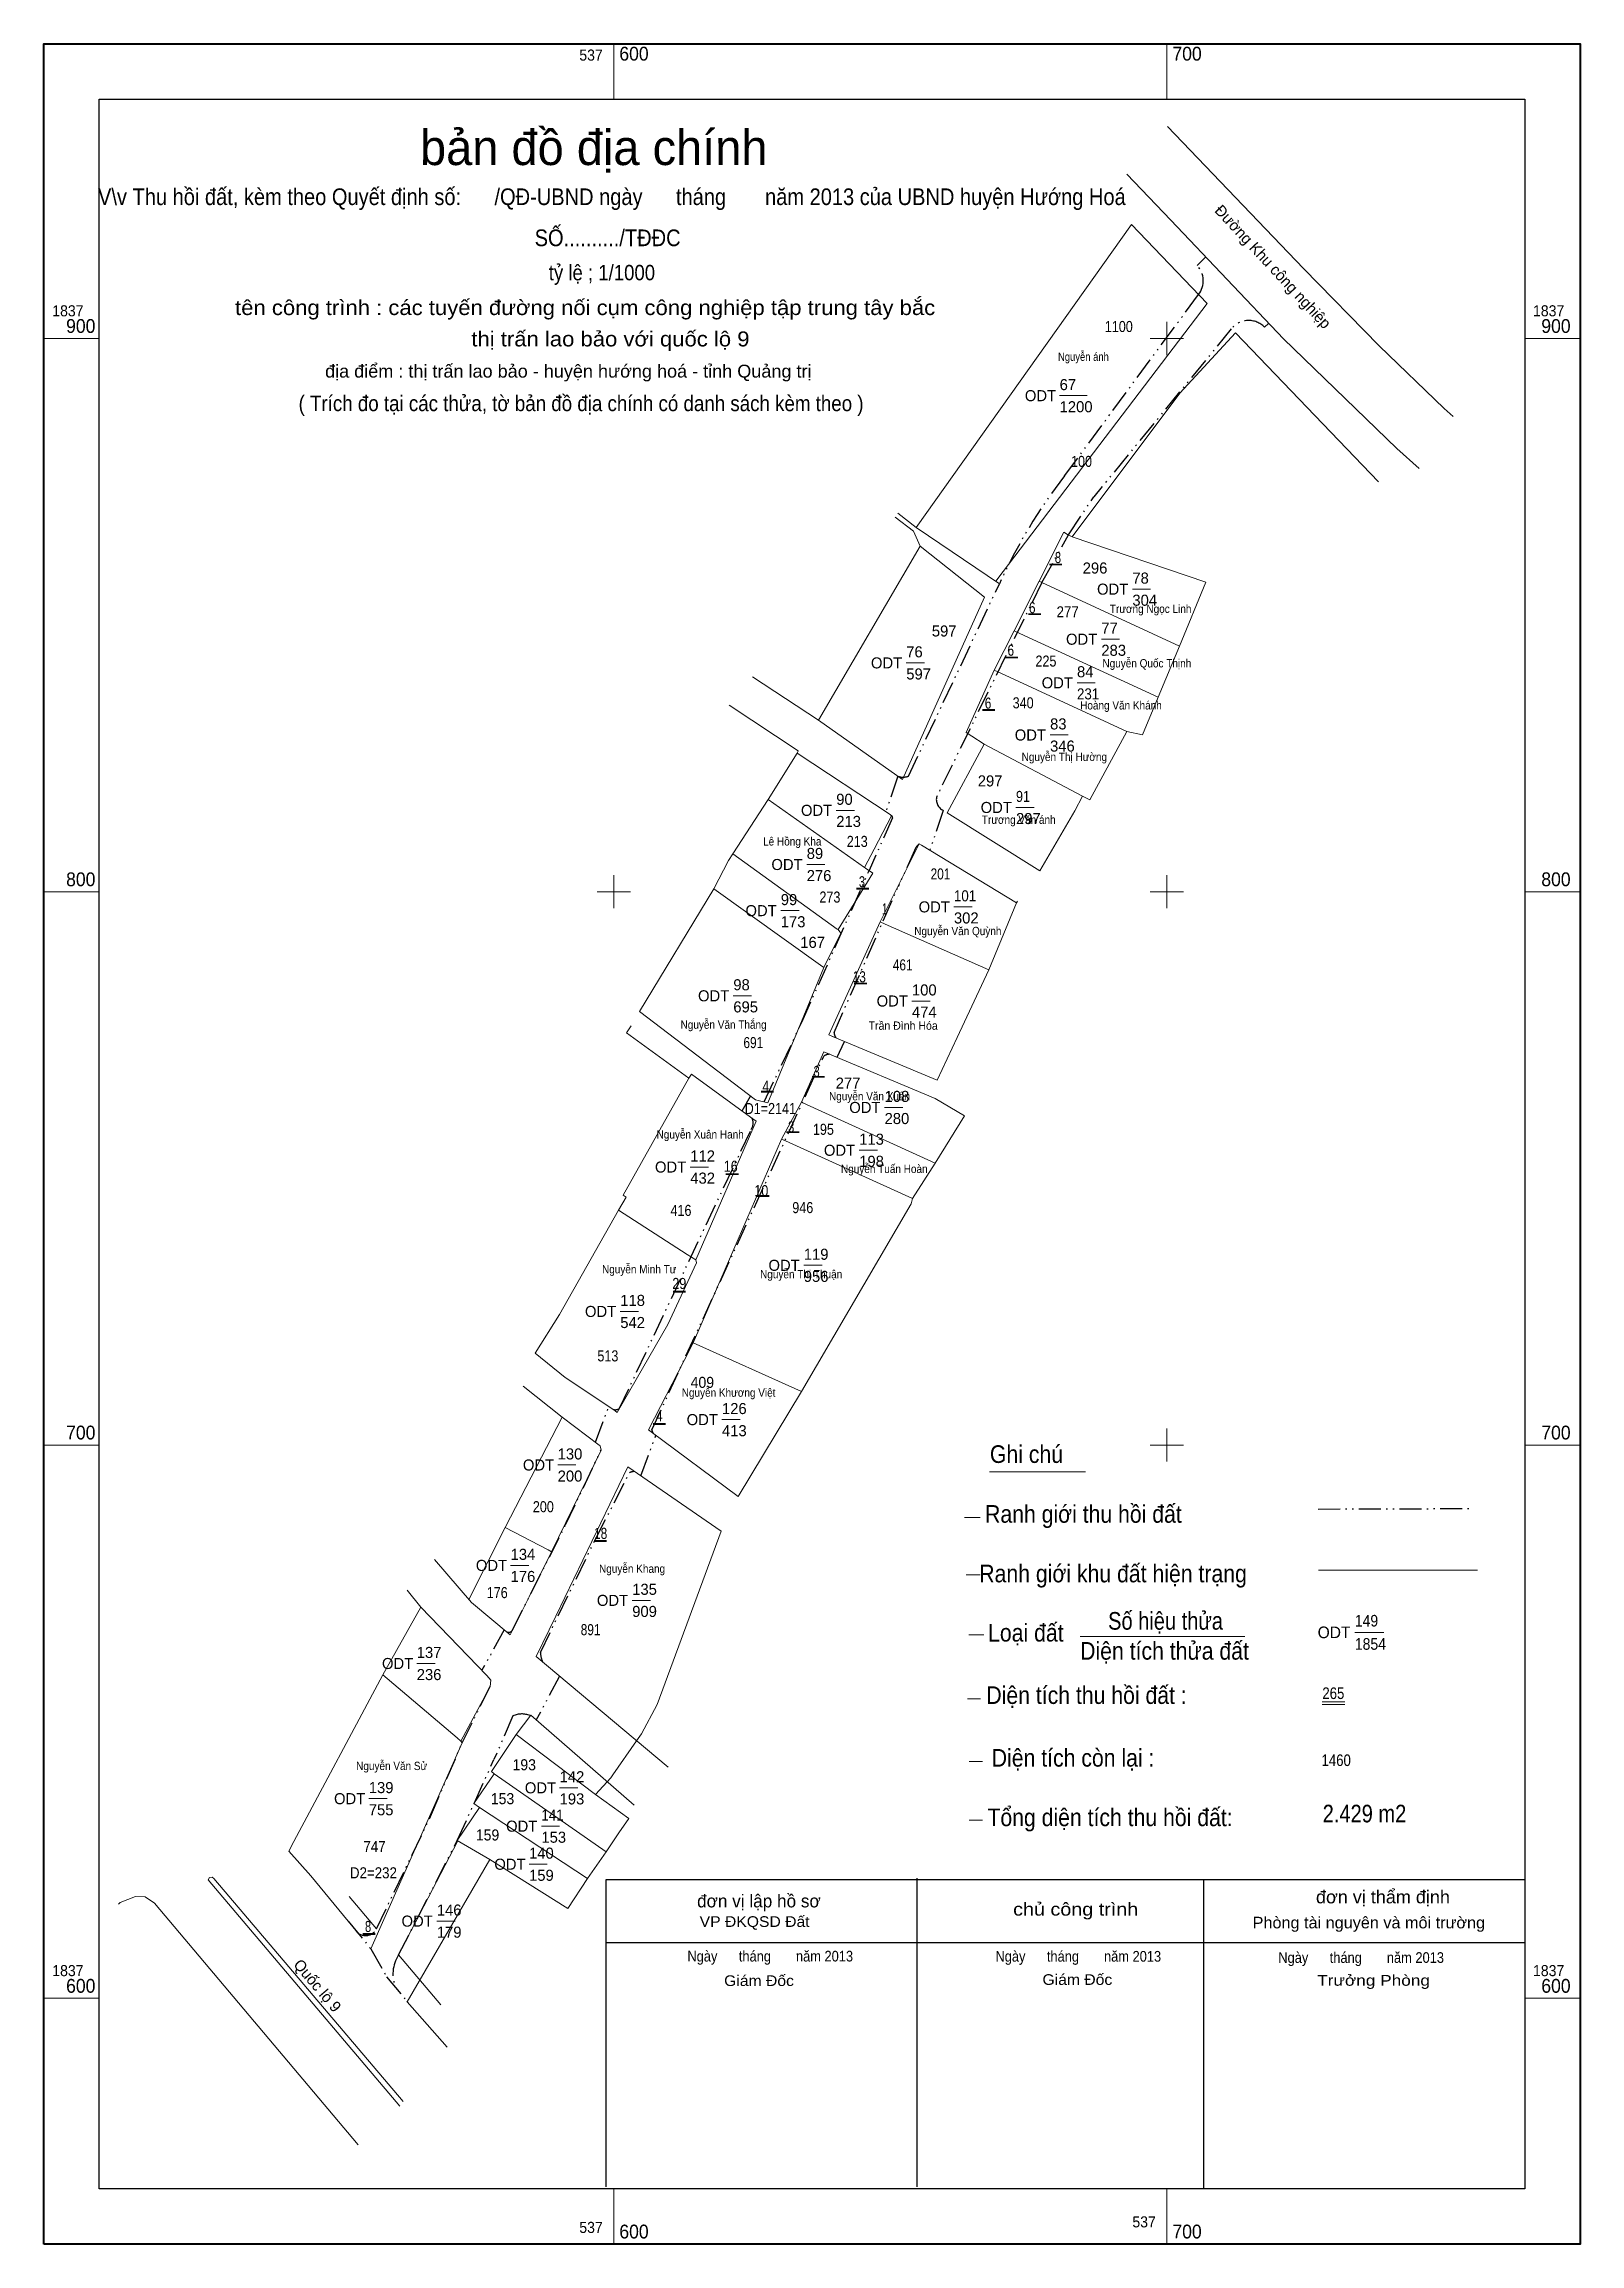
# Model space of a CAD drawing. Header units: metres. Extents: x 537059 to 537775, y 1837547 to 1837953.
# Drawn here: x 537497 to 537774.7, y 1837555.6 to 1837953.2 of the extents above; entities that cross this region are included whole.
import ezdxf
from ezdxf.enums import TextEntityAlignment as Align

# ---------------------------------------------------------------- set-up
doc = ezdxf.new("R2010")
doc.units = ezdxf.units.M
doc.header["$LTSCALE"] = 0.8
doc.linetypes.add('DASH_DOUBLE_DOT', pattern=[9.2, 5, -1.2, 0.3, -1.2, 0.3, -1.2])
for name, color, linetype, lineweight in [('1', 7, 'Continuous', 13), ('10', 7, 'DASH_DOUBLE_DOT', 25), ('22', 7, 'Continuous', 13), ('51', 7, 'Continuous', 13), ('61', 7, 'Continuous', 13), ('63', 7, 'Continuous', 13)]:
    doc.layers.add(name, color=color, linetype=linetype, lineweight=lineweight)
doc.layers.add('53', color=7, linetype='Continuous')
doc.layers.add('8', color=7, linetype='Continuous')

msp = doc.modelspace()

# ---------------------------------------------------------------- texts
at = {"layer": '10', "width": 0.85}
msp.add_text('176', height=2, dxfattribs=at).set_placement((537578.92, 1837672.32), align=Align.CENTER)
at = {"layer": '22'}
for s, height, p in [('bản đồ địa chính ', 6.354, (537597.555, 1837931.34)), ('đơn vị lập hồ sơ', 2.32, (537626.235, 1837616.43))]:
    msp.add_text(s, height=height, dxfattribs=at).set_placement(p, align=Align.CENTER)
for s, height, width, p in [('V\\v Thu hồi đất, kèm theo Quyết định số:      /QĐ-UBND ngày      tháng       năm 2013 của UBND huyện Hướng Hoá', 3.01, 0.9, (537599.65, 1837924.11)), ('SỐ........../TĐĐC', 3.013, 0.9, (537598.88, 1837916.68)), ('tỷ lệ ; 1/1000', 2.789, 0.9, (537597.85, 1837910.51)), ('tên công trình : các tuyến đường nối cụm công nghiệp tập trung tây bắc', 2.712, 1.1, (537594.815, 1837904.23)), ('thị trấn lao bảo với quốc lộ 9', 2.712, 1.1, (537599.39, 1837898.56)), ('địa điểm : thị trấn lao bảo - huyện hướng hoá - tỉnh Quảng trị', 2.324, 1.05, (537591.77, 1837892.93)), ('( Trích đo tại các thửa, tờ bản đồ địa chính có danh sách kèm theo )', 2.813, 0.9, (537594.08, 1837886.86)), ('D1=2141', 2, 0.85, (537628.305, 1837759.82)), ('Ghi chú', 3.189, 0.9, (537674.615, 1837696.76)), ('Ranh giới thu hồi đất', 3.186, 0.9, (537684.91, 1837685.95)), ('Ranh giới khu đất hiện trạng', 3.189, 0.9, (537690.27, 1837675.18)), ('Loại đất', 3.189, 0.9, (537674.5, 1837664.48)), ('Số hiệu thửa', 3.189, 0.85, (537699.755, 1837666.62)), ('Diện tích thửa đất', 3.189, 0.9, (537699.575, 1837661.2)), ('Diện tích thu hồi đất : ', 3.186, 0.9, (537686.01, 1837653.2)), ('Diện tích còn lại : ', 3.186, 0.9, (537683.575, 1837641.87)), ('Tổng diện tích thu hồi đất: ', 3.186, 0.9, (537690.255, 1837631.11)), ('2.429 m2', 3.19, 0.85, (537735.73, 1837631.79)), ('D2=232', 2, 0.9, (537556.535, 1837621.68)), ('đơn vị thẩm định', 2.32, 1.05, (537739.07, 1837617.16)), ('chủ công trình', 2.32, 1.15, (537683.51, 1837614.94)), ('VP ĐKQSD Đất', 1.93, 1.1, (537625.46, 1837612.9)), ('Phòng tài nguyên và môi trường', 2.088, 1.05, (537736.52, 1837612.64)), ('Ngày      tháng       năm 2013', 1.93, 0.9, (537628.285, 1837606.65)), ('Ngày      tháng       năm 2013', 1.93, 0.9, (537683.985, 1837606.62)), ('Ngày      tháng       năm 2013', 1.93, 0.9, (537735.125, 1837606.4)), ('Giám Đốc', 1.93, 1.1, (537626.255, 1837602.22)), ('Giám Đốc', 1.93, 1.1, (537683.815, 1837602.42)), ('Trưởng Phòng', 1.94, 1.2, (537737.37, 1837602.27))]:
    msp.add_text(s, height=height, dxfattribs=dict(at, width=width)).set_placement(p, align=Align.CENTER)
for s, rotation, p in [('Đường Khu công nghiệp', 312.898, (537718.4489, 1837912.2857)), ('Quốc lộ 9', 310.313, (537545.6546, 1837601.647))]:
    msp.add_text(s, height=2, rotation=rotation, dxfattribs=at).set_placement(p, align=Align.CENTER)
at = {"layer": '51'}
for height, p in [(2, (537679.97, 1837888.66)), (2, (537693.02, 1837853.69)), (2, (537687.41, 1837844.64)), (2, (537652.14, 1837840.36)), (2, (537683.01, 1837836.76)), (2, (537678.14, 1837827.33)), (2, (537639.48, 1837813.71)), (2, (537671.98, 1837814.23)), (2, (537634.14, 1837803.92)), (2, (537660.76, 1837796.26)), (2, (537629.45, 1837795.58)), (2, (537620.87, 1837780.19)), (2, (537653.17, 1837779.25)), (2, (537648.22, 1837760.01)), (2, (537613.09, 1837749.24)), (2, (537643.63, 1837752.27)), (2, (537633.61, 1837731.48)), (2, (537600.43, 1837723.14)), (2, (537618.82, 1837703.59)), (2, (537589.21, 1837695.39)), (2, (537580.7, 1837677.24)), (2, (537602.59, 1837670.92)), (2.099, (537733.19, 1837665.09)), (2, (537563.73, 1837659.51)), (2, (537555.06, 1837635.08)), (2, (537589.56, 1837637.04)), (2, (537586.17, 1837630.11)), (2, (537584.04, 1837623.23)), (2, (537567.26, 1837612.95))]:
    msp.add_text('ODT', height=height, dxfattribs=at).set_placement(p, align=Align.RIGHT)
for s, p in [('67', (537680.61, 1837890.66)), ('1200', (537680.61, 1837886.66)), ('78', (537693.76, 1837855.69)), ('304', (537693.76, 1837851.69)), ('77', (537688.15, 1837846.64)), ('76', (537652.88, 1837842.36)), ('283', (537688.15, 1837842.64)), ('597', (537652.88, 1837838.36)), ('84', (537683.75, 1837838.76)), ('83', (537678.88, 1837829.33)), ('346', (537678.88, 1837825.33)), ('90', (537640.22, 1837815.71)), ('297', (537672.72, 1837812.23)), ('213', (537640.22, 1837811.71)), ('89', (537634.88, 1837805.92)), ('276', (537634.88, 1837801.92)), ('99', (537630.19, 1837797.58)), ('173', (537630.19, 1837793.58)), ('302', (537661.5, 1837794.26)), ('98', (537621.61, 1837782.19)), ('100', (537653.91, 1837781.25)), ('695', (537621.61, 1837778.19)), ('474', (537653.91, 1837777.25)), ('108', (537648.96, 1837762.01)), ('280', (537648.96, 1837758.01)), ('113', (537644.37, 1837754.27)), ('112', (537613.83, 1837751.24)), ('198', (537644.37, 1837750.27)), ('432', (537613.83, 1837747.24)), ('119', (537634.35, 1837733.48)), ('956', (537634.35, 1837729.48)), ('118', (537601.17, 1837725.14)), ('542', (537601.17, 1837721.14)), ('126', (537619.56, 1837705.59)), ('413', (537619.56, 1837701.59)), ('130', (537589.85, 1837697.39)), ('200', (537589.85, 1837693.39)), ('134', (537581.34, 1837679.24)), ('176', (537581.34, 1837675.24)), ('135', (537603.33, 1837672.92)), ('909', (537603.33, 1837668.92)), ('137', (537564.37, 1837661.51)), ('236', (537564.37, 1837657.51)), ('139', (537555.7, 1837637.08)), ('142', (537590.2, 1837639.04)), ('193', (537590.2, 1837635.04)), ('755', (537555.7, 1837633.08)), ('140', (537584.68, 1837625.23)), ('153', (537586.91, 1837628.11)), ('159', (537584.68, 1837621.23)), ('146', (537568, 1837614.95)), ('179', (537568, 1837610.95))]:
    msp.add_text(s, height=2, dxfattribs=at).set_placement(p)
for s, height, width, p in [('231', 2, 0.9, (537683.75, 1837834.76)), ('91', 2, 0.85, (537672.72, 1837816.23)), ('101', 2, 0.9, (537661.5, 1837798.26)), ('149', 2.099, 0.9, (537733.99, 1837667.19)), ('1854', 2.099, 0.9, (537733.99, 1837662.99)), ('141', 2, 0.9, (537586.91, 1837632.11))]:
    msp.add_text(s, height=height, dxfattribs=dict(at, width=width)).set_placement(p)
at = {"layer": '53'}
for s, height, width, p in [('1100', 2, 0.85, (537688.78, 1837901.16)), ('277', 2, 0.9, (537680.05, 1837849.59)), ('225', 2, 0.85, (537676.24, 1837840.69)), ('340', 2, 0.85, (537672.12, 1837833.14)), ('213', 2, 0.85, (537642.12, 1837808.1)), ('201', 2, 0.8, (537657.28, 1837802.22)), ('273', 2, 0.85, (537637.18, 1837798.04)), ('461', 2, 0.8, (537650.45, 1837785.78)), ('691', 2, 0.8, (537623.44, 1837771.74)), ('195', 2, 0.85, (537636, 1837756.06)), ('416', 2, 0.85, (537610.25, 1837741.4)), ('513', 2, 0.85, (537597.03, 1837715.11)), ('409', 2, 0.95, (537613.89, 1837710.32)), ('200', 2, 0.85, (537585.36, 1837687.85)), ('891', 2, 0.8, (537594.02, 1837665.63)), ('265', 2.099, 0.85, (537728.11, 1837654.09)), ('193', 2, 0.95, (537581.69, 1837641.21)), ('1460', 2.099, 0.85, (537727.96, 1837641.98)), ('153', 2, 0.95, (537577.76, 1837635.08)), ('747', 2, 0.9, (537554.73, 1837626.43)), ('159', 2, 0.95, (537575.05, 1837628.52))]:
    msp.add_text(s, height=height, dxfattribs=dict(at, width=width)).set_placement(p)
for s, p in [('296', (537684.78, 1837857.51)), ('597', (537657.5, 1837846.13)), ('297', (537665.81, 1837819.03)), ('167', (537633.72, 1837789.85)), ('277', (537640.12, 1837764.41))]:
    msp.add_text(s, height=2, dxfattribs=at).set_placement(p)
at = {"layer": '61', "width": 0.85}
msp.add_text('946', height=2, dxfattribs=at).set_placement((537632.27, 1837741.91))
at = {"layer": '63', "width": 0.95}
for p in [(537598, 1837950.22), (537598, 1837557.59), (537698, 1837558.59)]:
    msp.add_text('537', height=2, dxfattribs=at).set_placement(p, align=Align.RIGHT)
for s, height, p in [('600', 2.5, (537601, 1837950.22)), ('700', 2.5, (537701, 1837950.22)), ('1837', 2, (537498.47, 1837904)), ('1837', 2, (537766.2, 1837904)), ('900', 2.5, (537500.97, 1837901)), ('900', 2.5, (537767.7, 1837901)), ('800', 2.5, (537500.97, 1837801)), ('800', 2.5, (537767.7, 1837801)), ('700', 2.5, (537500.97, 1837701)), ('700', 2.5, (537767.7, 1837701)), ('1837', 2, (537498.47, 1837604)), ('600', 2.5, (537500.97, 1837601)), ('1837', 2, (537766.2, 1837604)), ('600', 2.5, (537767.7, 1837601)), ('600', 2.5, (537601, 1837556.59)), ('700', 2.5, (537701, 1837556.59))]:
    msp.add_text(s, height=height, dxfattribs=at).set_placement(p)
at = {"layer": '63'}
for s, width, p in [('Nguyễn ánh', 0.85, (537684.91, 1837895.95)), ('Trương Ngọc Linh', 0.9, (537697.065, 1837850.39)), ('Nguyễn Quốc Thịnh', 0.9, (537696.38, 1837840.54)), ('Hoàng Văn Khánh', 0.9, (537691.7, 1837832.94)), ('Nguyễn Thị Hường', 0.9, (537681.46, 1837823.63)), ('Trương Văn ánh', 0.9, (537673.22, 1837812.27)), ('Lê Hồng Kha', 0.9, (537632.265, 1837808.35)), ('Nguyễn Văn Quỳnh', 0.9, (537662.205, 1837792.15)), ('Nguyễn Văn Thắng', 0.9, (537619.85, 1837775.23)), ('Trần Đình Hóa', 0.95, (537652.32, 1837775.05)), ('Nguyễn Văn Xuân', 0.9, (537646.24, 1837762.29)), ('Nguyễn Xuân Hanh', 0.9, (537615.615, 1837755.39)), ('Nguyễn Tuấn Hoàn', 0.9, (537648.905, 1837749.16)), ('Nguyễn Minh Tư', 0.9, (537604.595, 1837731.02)), ('Nguyễn Thị Thuận', 0.9, (537633.875, 1837730.13)), ('Nguyễn Khương Việt', 0.9, (537620.755, 1837708.72)), ('Nguyễn Khang', 0.9, (537603.305, 1837676.9)), ('Nguyễn Văn Sử', 0.9, (537559.84, 1837641.25))]:
    msp.add_text(s, height=1.5, dxfattribs=dict(at, width=width)).set_placement(p, align=Align.CENTER)
at = {"layer": '8'}
for s, width, p in [('100', 0.85, (537684.565, 1837876.78)), ('8', 0.75, (537680.31, 1837859.4)), ('6', 0.8, (537675.65, 1837850.34)), ('6', 0.8, (537671.78, 1837842.65)), ('6', 0.8, (537667.67, 1837833.09)), ('3', 0.75, (537644.87, 1837800.81)), ('1', 0.65, (537648.975, 1837795.9)), ('13', 0.8, (537644.385, 1837783.63)), ('3', 0.75, (537636.67, 1837766.52)), ('4', 0.8, (537627.465, 1837763.83)), ('3', 0.75, (537632.07, 1837756.51)), ('16', 0.85, (537621.145, 1837749.39)), ('10', 0.85, (537626.67, 1837744.97)), ('29', 0.85, (537611.845, 1837728.2)), ('4', 0.8, (537608.215, 1837704.28)), ('18', 0.8, (537597.625, 1837683.03)), ('8', 0.75, (537555.57, 1837611.98))]:
    msp.add_text(s, height=2, dxfattribs=dict(at, width=width)).set_placement(p, align=Align.CENTER)

# ---------------------------------------------------------------- linework, layer by layer
at = {"layer": '1'}
for p, q in [((537707.3, 1837906.32), (537693.6, 1837920.57)), ((537700.72, 1837921.38), (537721.08, 1837899.96)), ((537738.27, 1837874.1), (537712.4, 1837901))]:
    msp.add_line(p, q, dxfattribs=at)
at = {"layer": '10'}
for p, q in [((537707.04, 1837914.73), (537705.46, 1837913.19)), ((537681.5, 1837875.16), (537705.73, 1837907.96)), ((537711.64, 1837901.71), (537686.78, 1837871.38)), ((537717.67, 1837902.02), (537718.39, 1837902.71)), ((537682.24, 1837864.53), (537686.78, 1837871.38)), ((537677.4, 1837855.89), (537682.21, 1837864.49)), ((537653.29, 1837820.89), (537669.71, 1837855.67)), ((537677.4, 1837855.89), (537658.39, 1837817.24)), ((537651.36, 1837820.88), (537649.17, 1837814.44)), ((537659.58, 1837814.7), (537657.13, 1837807.51)), ((537650.37, 1837813.34), (537646.16, 1837803.82)), ((537654.63, 1837807.99), (537651.39, 1837800.87)), ((537634, 1837776.43), (537646.16, 1837803.82)), ((537639.83, 1837774.54), (537651.39, 1837800.87)), ((537627.19, 1837762), (537634, 1837776.43)), ((537640.36, 1837770.07), (537641.72, 1837772.94)), ((537606.9, 1837702.73), (537637.98, 1837770.3)), ((537623.23, 1837760.38), (537624.72, 1837763.08)), ((537600.98, 1837706.53), (537624.84, 1837757.03)), ((537596.68, 1837700.5), (537599.12, 1837706.96)), ((537604.87, 1837694.44), (537607.62, 1837701.75)), ((537580.2, 1837666.59), (537576.14, 1837659.28)), ((537572.59, 1837646.18), (537577.64, 1837656.36)), ((537590.18, 1837658.23), (537585.98, 1837650.32)), ((537581.76, 1837651.06), (537578.33, 1837643.13))]:
    msp.add_line(p, q, dxfattribs=at)
at = {"layer": '10', "linetype": 'Continuous', "lineweight": 13}
for p, q in [((537654.2, 1837865.16), (537650.9, 1837867.69)), ((537654.64, 1837865.84), (537651.34, 1837868.4)), ((537567.56, 1837679.29), (537574.27, 1837671.56)), ((537565.09, 1837670.7), (537562.64, 1837673.79)), ((537581.26, 1837665.71), (537574.27, 1837671.56)), ((537609.8, 1837641.78), (537585.98, 1837661.75)), ((537582.34, 1837647.68), (537585.01, 1837651.16)), ((537585.01, 1837651.16), (537603.69, 1837634.92)), ((537552.14, 1837618.4), (537557.09, 1837612.56))]:
    msp.add_line(p, q, dxfattribs=at)
at = {"layer": '10'}
for points in [[(537581.71, 1837666.6), (537591.29, 1837685.58), (537597.71, 1837699.09)], [(537586.72, 1837662.52), (537596.71, 1837683), (537602.81, 1837694.96)], [(537557.09, 1837612.56), (537566.87, 1837632.86), (537572.59, 1837646.18)], [(537561.1, 1837607.83), (537571.7, 1837628.52), (537578.33, 1837643.13)]]:
    msp.add_lwpolyline(points, dxfattribs=at)
at = {"layer": '10', "linetype": 'Continuous', "lineweight": 13}
msp.add_lwpolyline([(537571.81, 1837628.46), (537561.1, 1837607.83), (537568.74, 1837598.8)], dxfattribs=at)
at = {"layer": '10'}
for centre, radius, start, end in [((537702.581, 1837910.4192), 4, 321.98429, 43.92849), ((537714.7903, 1837899.2455), 4, 43.92874, 141.98581), ((537760.1246, 1837814.2869), 99.4352, 142.2521, 155.40626), ((537652.3042, 1837823.4271), 2.7165, 249.66088, 291.17141), ((537660.4825, 1837816.6672), 2.1695, 164.69143, 245.30662), ((537650.0493, 1837813.4484), 0.3431, 340.86704, 58.20913), ((537656.4212, 1837806.9233), 2.0902, 125.23914, 149.19478), ((537641.827, 1837774.6987), 2.0006, 184.56194, 213.83558), ((537639.081, 1837768.6319), 2, 92.13442, 123.40607), ((537623.2032, 1837758.1831), 2, 324.90038, 27.55737), ((537600.2183, 1837708.3832), 2, 262.93596, 292.25483), ((537607.7747, 1837702.7267), 0.875, 180.07992, 230.38631), ((537603.7791, 1837693.2077), 2, 90.51328, 118.98048), ((537581.0013, 1837666.9336), 0.7833, 222.41455, 334.79287), ((537590.7235, 1837662.5929), 4, 181.00462, 207.44578), ((537583.3523, 1837647.3899), 4, 67.87793, 113.43893), ((537555.1194, 1837613.5218), 2.1928, 211.67689, 333.98442), ((537566.3602, 1837604.3673), 6.2976, 146.64366, 203.15107)]:
    msp.add_arc(centre, radius, start, end, dxfattribs=at)
at = {"layer": '22'}
for p, q in [((537692.74, 1837929.68), (537700.72, 1837921.38)), ((537654.64, 1837865.84), (537693.6, 1837920.57)), ((537712.4, 1837901), (537702.36, 1837890.11)), ((537682.85, 1837864.13), (537702.36, 1837890.11)), ((537669.71, 1837855.67), (537654.64, 1837865.84)), ((537655.42, 1837862.43), (537637, 1837830.98)), ((537654.2, 1837865.16), (537655.42, 1837862.43)), ((537707.07, 1837855.96), (537682.85, 1837864.13)), ((537678.77, 1837859.22), (537681.02, 1837859.22)), ((537678.77, 1837859.06), (537681.02, 1837859.06)), ((537674.96, 1837850.25), (537677.21, 1837850.25)), ((537674.96, 1837850.09), (537677.21, 1837850.09)), ((537670.83, 1837842.42), (537673.08, 1837842.42)), ((537670.83, 1837842.26), (537673.08, 1837842.26)), ((537637, 1837830.98), (537625.1, 1837838.87)), ((537666.65, 1837832.91), (537668.9, 1837832.91)), ((537666.65, 1837832.75), (537668.9, 1837832.75)), ((537666.96, 1837826.7), (537684.77, 1837817.28)), ((537633.15, 1837825.05), (537649.94, 1837813.93)), ((537627.9, 1837816.69), (537645.33, 1837804.38)), ((537672.79, 1837797.98), (537655.66, 1837808.4)), ((537645.49, 1837804.27), (537645.33, 1837804.38)), ((537643.88, 1837800.64), (537646.13, 1837800.64)), ((537643.88, 1837800.48), (537646.13, 1837800.48)), ((537672.79, 1837797.98), (537673.02, 1837798.28)), ((537672.79, 1837797.98), (537667.79, 1837785.86)), ((537643.47, 1837783.49), (537645.72, 1837783.49)), ((537643.47, 1837783.33), (537645.72, 1837783.33)), ((537635.85, 1837766.63), (537638.1, 1837766.63)), ((537635.85, 1837766.47), (537638.1, 1837766.47)), ((537626.65, 1837763.94), (537628.9, 1837763.94)), ((537626.65, 1837763.78), (537628.9, 1837763.78)), ((537631.25, 1837756.62), (537633.5, 1837756.62)), ((537631.25, 1837756.46), (537633.5, 1837756.46)), ((537620.28, 1837749.04), (537622.53, 1837749.04)), ((537620.28, 1837748.88), (537622.53, 1837748.88)), ((537625.85, 1837745.08), (537628.1, 1837745.08)), ((537625.85, 1837744.92), (537628.1, 1837744.92)), ((537590.18, 1837723.56), (537600.85, 1837742.43)), ((537610.74, 1837727.8), (537612.99, 1837727.8)), ((537610.74, 1837727.64), (537612.99, 1837727.64)), ((537614.37, 1837718.49), (537633.96, 1837709.7)), ((537590.65, 1837705.01), (537583.6, 1837710.62)), ((537590.65, 1837705.01), (537597.35, 1837700)), ((537607.11, 1837703.88), (537609.36, 1837703.88)), ((537607.11, 1837703.72), (537609.36, 1837703.72)), ((537667.94, 1837695.14), (537685.26, 1837695.14)), ((537666.24, 1837686.92), (537663.38, 1837686.92)), ((537588.15, 1837681.04), (537580.33, 1837685.11)), ((537596.43, 1837682.72), (537598.68, 1837682.72)), ((537596.43, 1837682.56), (537598.68, 1837682.56)), ((537666.24, 1837676.56), (537663.7, 1837676.56)), ((537727.44, 1837677.37), (537756.18, 1837677.37)), ((537573.86, 1837672.22), (537573.8, 1837672.1)), ((537581.26, 1837665.71), (537584.67, 1837672.54)), ((537565.09, 1837670.7), (537558.25, 1837658.45)), ((537585.98, 1837661.75), (537589.51, 1837669.07)), ((537666.88, 1837665.67), (537664.18, 1837665.67)), ((537684.33, 1837665.41), (537714.12, 1837665.41)), ((537542.12, 1837628.36), (537558.25, 1837658.45)), ((537607.83, 1837653.09), (537604.99, 1837647.79)), ((537666.33, 1837654.15), (537663.93, 1837654.15)), ((537728.08, 1837653.6), (537732.15, 1837653.6)), ((537728.08, 1837653.11), (537732.15, 1837653.11)), ((537666.65, 1837642.82), (537664.26, 1837642.82)), ((537602.74, 1837632.49), (537596.68, 1837636.81)), ((537575.71, 1837634.5), (537571.7, 1837628.52)), ((537575.71, 1837634.5), (537595.27, 1837621.64)), ((537602.74, 1837632.49), (537600.92, 1837629.89)), ((537666.65, 1837632.22), (537664.26, 1837632.22)), ((537571.7, 1837628.52), (537577.57, 1837625.11)), ((537562.65, 1837599.38), (537577.57, 1837625.11)), ((537598.62, 1837626.49), (537595.27, 1837621.64)), ((537554.62, 1837611.71), (537556.87, 1837611.71)), ((537554.62, 1837611.55), (537556.87, 1837611.55)), ((537564.24, 1837614.56), (537563.9, 1837613.93)), ((537562.56, 1837599.48), (537562.65, 1837599.38)), ((537569.89, 1837591.16), (537562.65, 1837599.38))]:
    msp.add_line(p, q, dxfattribs=at)
at = {"layer": '22', "lineweight": 25}
for p, q in [((537764.7, 1837621.38), (537598.55, 1837621.38)), ((537598.55, 1837621.38), (537598.55, 1837565.94)), ((537654.8, 1837621.73), (537654.8, 1837565.94)), ((537706.62, 1837621.38), (537706.62, 1837565.59)), ((537564.24, 1837614.56), (537563.81, 1837613.68)), ((537764.7, 1837610.02), (537598.55, 1837610.02))]:
    msp.add_line(p, q, dxfattribs=at)
at = {"layer": '22', "linetype": 'DASH_DOUBLE_DOT', "lineweight": 25}
for p, q in [((537551.95, 1837613.96), (537556.09, 1837608.91)), ((537556.09, 1837608.91), (537558.92, 1837603.89)), ((537558.92, 1837603.89), (537562.56, 1837599.48))]:
    msp.add_line(p, q, dxfattribs=at)
at = {"layer": '22'}
for points in [[(537751.79, 1837885.89), (537750.14, 1837887.35), (537738.41, 1837898.68), (537724.69, 1837912.65), (537700.11, 1837938.31)], [(537707.3, 1837906.32), (537670.42, 1837857.89), (537669.06, 1837856.11)], [(537745.59, 1837876.49), (537741.56, 1837880.09), (537721.08, 1837899.96)], [(537655.42, 1837862.43), (537667.05, 1837853.24), (537652.2, 1837820.29), (537637, 1837830.98)], [(537676.89, 1837856.12), (537681.36, 1837864.97), (537682.03, 1837864.59), (537682.85, 1837864.13)], [(537668.78, 1837840.04), (537672.38, 1837847.18), (537676.89, 1837856.12)], [(537676.89, 1837856.12), (537677.4, 1837855.89), (537702.27, 1837844.41)], [(537698.43, 1837835.17), (537702.27, 1837844.41), (537707.07, 1837855.96)], [(537672.38, 1837847.18), (537673.42, 1837846.7), (537698.43, 1837835.17)], [(537668.78, 1837840.04), (537663.71, 1837828.76), (537664.74, 1837828.1), (537666.96, 1837826.7)], [(537668.78, 1837840.04), (537669.99, 1837839.48), (537692.74, 1837828.99)], [(537698.43, 1837835.17), (537695.6, 1837828.35), (537692.74, 1837828.99)], [(537633.15, 1837825.05), (537633.35, 1837825.44), (537620.83, 1837833.74)], [(537666.96, 1837826.7), (537660.27, 1837814.26), (537677.03, 1837803.76), (537683.34, 1837814.64), (537684.77, 1837817.28)], [(537692.74, 1837828.99), (537686.05, 1837816.62), (537684.77, 1837817.28)], [(537633.15, 1837825.05), (537627.9, 1837816.69), (537621.51, 1837806.85)], [(537649.94, 1837813.93), (537650.23, 1837813.74), (537647.07, 1837807.7), (537645.33, 1837804.38)], [(537621.51, 1837806.85), (537620.74, 1837805.63), (537618.07, 1837800.53)], [(537640.57, 1837793.15), (537640.41, 1837793.26), (537621.51, 1837806.85)], [(537655.66, 1837808.4), (537655.23, 1837808.66), (537648.15, 1837794.55)], [(537640.57, 1837793.15), (537646.83, 1837803.37), (537645.49, 1837804.27)], [(537626.12, 1837762.26), (537625.64, 1837762.38), (537604.65, 1837778.33), (537618.07, 1837800.53)], [(537637.97, 1837786.31), (537637.4, 1837786.72), (537618.07, 1837800.53)], [(537639.7, 1837773.78), (537638.89, 1837774.12), (537648.15, 1837794.55)], [(537648.15, 1837794.55), (537649.08, 1837794.14), (537667.79, 1837785.86)], [(537640.57, 1837793.15), (537641.04, 1837792.51), (537637.97, 1837786.31)], [(537637.97, 1837786.31), (537627.82, 1837761.85), (537626.12, 1837762.26)], [(537667.79, 1837785.86), (537662.07, 1837773.63), (537658.45, 1837765.95), (537639.53, 1837773.85)], [(537613.58, 1837766.32), (537602.29, 1837774.49), (537603.12, 1837775.76)], [(537638.37, 1837770.9), (537637.98, 1837771.06), (537633.95, 1837761.98)], [(537658.08, 1837750.96), (537663.41, 1837759.49), (537658.12, 1837762.64), (537638.29, 1837770.93)], [(537624.74, 1837759.28), (537614.07, 1837767.03), (537613.58, 1837766.32)], [(537600.85, 1837742.43), (537602.22, 1837744.8), (537601.67, 1837745.14), (537613.58, 1837766.32)], [(537633.95, 1837761.98), (537630.33, 1837755.27), (537617.01, 1837724.58), (537614.37, 1837718.49)], [(537614.83, 1837733.46), (537625.74, 1837758.55), (537624.74, 1837759.28)], [(537630.33, 1837755.27), (537631.02, 1837754.96), (537654.02, 1837744.57), (537658.08, 1837750.96), (537634.2, 1837761.86), (537633.95, 1837761.98)], [(537633.96, 1837709.7), (537653.75, 1837743.57), (537654.02, 1837744.57)], [(537600.85, 1837742.43), (537613.29, 1837734.45), (537614.83, 1837733.46)], [(537614.83, 1837733.46), (537614.98, 1837732.92), (537609.75, 1837721.81), (537600.58, 1837705.85), (537600.25, 1837706.15)], [(537600.25, 1837706.15), (537600, 1837706.38), (537591.2, 1837712.23), (537585.76, 1837716.63), (537590.18, 1837723.56)], [(537606.78, 1837702.38), (537606.3, 1837702.74), (537612.72, 1837715.27), (537614.37, 1837718.49)], [(537633.96, 1837709.7), (537622.47, 1837690.7), (537606.75, 1837702.4)], [(537590.65, 1837705.01), (537580.33, 1837685.11), (537573.8, 1837672.1)], [(537597.35, 1837700), (537597.52, 1837699.87), (537597.71, 1837699.09), (537588.76, 1837680.72)], [(537602.54, 1837696.05), (537619.4, 1837684.42), (537607.83, 1837653.09)], [(537565.09, 1837670.7), (537577.04, 1837658.35), (537577.74, 1837657.48), (537577.64, 1837656.36), (537572.37, 1837646.49)], [(537572.37, 1837646.49), (537571.67, 1837647.08), (537558.25, 1837658.45)], [(537578.37, 1837640.59), (537577.91, 1837640.99), (537582.34, 1837647.68), (537596.68, 1837636.81)], [(537604.99, 1837647.79), (537604.12, 1837646.54), (537599.81, 1837640.4), (537599.44, 1837639.87), (537596.68, 1837636.81)], [(537556.09, 1837608.91), (537572.59, 1837646.18), (537572.37, 1837646.49)], [(537578.37, 1837640.59), (537574.71, 1837635.19), (537575.71, 1837634.5)], [(537600.92, 1837629.89), (537598.62, 1837626.49), (537578.37, 1837640.59)], [(537542.12, 1837628.36), (537541.22, 1837626.58), (537545.24, 1837622.14), (537551.95, 1837613.96)], [(537595.27, 1837621.64), (537591.69, 1837616.21), (537577.57, 1837625.11)], [(537561.34, 1837580.53), (537526.68, 1837621.42), (537526.9, 1837621.84), (537527.37, 1837621.92), (537527.71, 1837621.67), (537561.92, 1837581.35)], [(537553.78, 1837573.49), (537516.98, 1837617.2), (537515.24, 1837618.36), (537513.52, 1837618.41), (537510.72, 1837617.34), (537510.45, 1837617)]]:
    msp.add_lwpolyline(points, dxfattribs=at)
at = {"layer": '51'}
for p, q in [((537680.61, 1837889.66), (537685.61, 1837889.66)), ((537693.76, 1837854.69), (537697.06, 1837854.69)), ((537688.15, 1837845.64), (537691.45, 1837845.64)), ((537652.88, 1837841.36), (537656.18, 1837841.36)), ((537683.75, 1837837.76), (537687.05, 1837837.76)), ((537678.88, 1837828.33), (537682.18, 1837828.33)), ((537640.22, 1837814.71), (537643.52, 1837814.71)), ((537672.72, 1837815.23), (537676.02, 1837815.23)), ((537634.88, 1837804.92), (537638.18, 1837804.92)), ((537630.19, 1837796.58), (537633.49, 1837796.58)), ((537661.5, 1837797.26), (537664.8, 1837797.26)), ((537621.61, 1837781.19), (537624.91, 1837781.19)), ((537653.91, 1837780.25), (537657.21, 1837780.25)), ((537648.96, 1837761.01), (537652.26, 1837761.01)), ((537644.37, 1837753.27), (537647.67, 1837753.27)), ((537613.83, 1837750.24), (537617.13, 1837750.24)), ((537634.35, 1837732.48), (537637.65, 1837732.48)), ((537601.17, 1837724.14), (537604.47, 1837724.14)), ((537619.56, 1837704.59), (537622.86, 1837704.59)), ((537589.85, 1837696.39), (537593.15, 1837696.39)), ((537581.34, 1837678.24), (537584.64, 1837678.24)), ((537603.33, 1837671.92), (537606.63, 1837671.92)), ((537733.99, 1837666.14), (537739.24, 1837666.14)), ((537564.37, 1837660.51), (537567.67, 1837660.51)), ((537555.7, 1837636.08), (537559, 1837636.08)), ((537590.2, 1837638.04), (537593.5, 1837638.04)), ((537586.91, 1837631.11), (537590.21, 1837631.11)), ((537584.68, 1837624.23), (537587.98, 1837624.23)), ((537568, 1837613.95), (537571.3, 1837613.95))]:
    msp.add_line(p, q, dxfattribs=at)
at = {"layer": '61'}
for p, q in [((537589.51, 1837669.07), (537602.54, 1837696.05)), ((537584.67, 1837672.54), (537588.76, 1837680.72)), ((537588.76, 1837680.72), (537588.15, 1837681.04))]:
    msp.add_line(p, q, dxfattribs=at)
at = {"layer": '63'}
for p, q in [((537600, 1837943.22), (537600, 1837953.22)), ((537700, 1837943.22), (537700, 1837953.22)), ((537700, 1837897), (537700, 1837903)), ((537496.97, 1837900), (537506.97, 1837900)), ((537697, 1837900), (537703, 1837900)), ((537764.7, 1837900), (537774.7, 1837900)), ((537600, 1837797), (537600, 1837803)), ((537700, 1837797), (537700, 1837803)), ((537496.97, 1837800), (537506.97, 1837800)), ((537597, 1837800), (537603, 1837800)), ((537697, 1837800), (537703, 1837800)), ((537764.7, 1837800), (537774.7, 1837800)), ((537700, 1837697), (537700, 1837703)), ((537496.97, 1837700), (537506.97, 1837700)), ((537697, 1837700), (537703, 1837700)), ((537764.7, 1837700), (537774.7, 1837700)), ((537496.97, 1837600), (537506.97, 1837600)), ((537764.7, 1837600), (537774.7, 1837600)), ((537600, 1837555.59), (537600, 1837565.59)), ((537700, 1837555.59), (537700, 1837565.59))]:
    msp.add_line(p, q, dxfattribs=at)
at = {"layer": '63', "linetype": 'DASH_DOUBLE_DOT', "lineweight": 25}
msp.add_line((537727.34, 1837688.43), (537755.54, 1837688.52), dxfattribs=at)
at = {"layer": '63', "lineweight": 40}
msp.add_lwpolyline([(537496.97, 1837555.59), (537496.97, 1837953.22), (537774.7, 1837953.22), (537774.7, 1837555.59)], close=True, dxfattribs=at)
at = {"layer": '63', "lineweight": 25}
msp.add_lwpolyline([(537506.97, 1837565.59), (537506.97, 1837943.22), (537764.7, 1837943.22), (537764.7, 1837565.59)], close=True, dxfattribs=at)

msp.set_redraw_order([(e.dxf.handle, doc.entitydb.next_handle()) for e in msp.query("TEXT MTEXT ATTDEF DIMENSION ARC_DIMENSION")])  # texts and dimensions are drawn at this point

doc.saveas('drawing.dxf')
